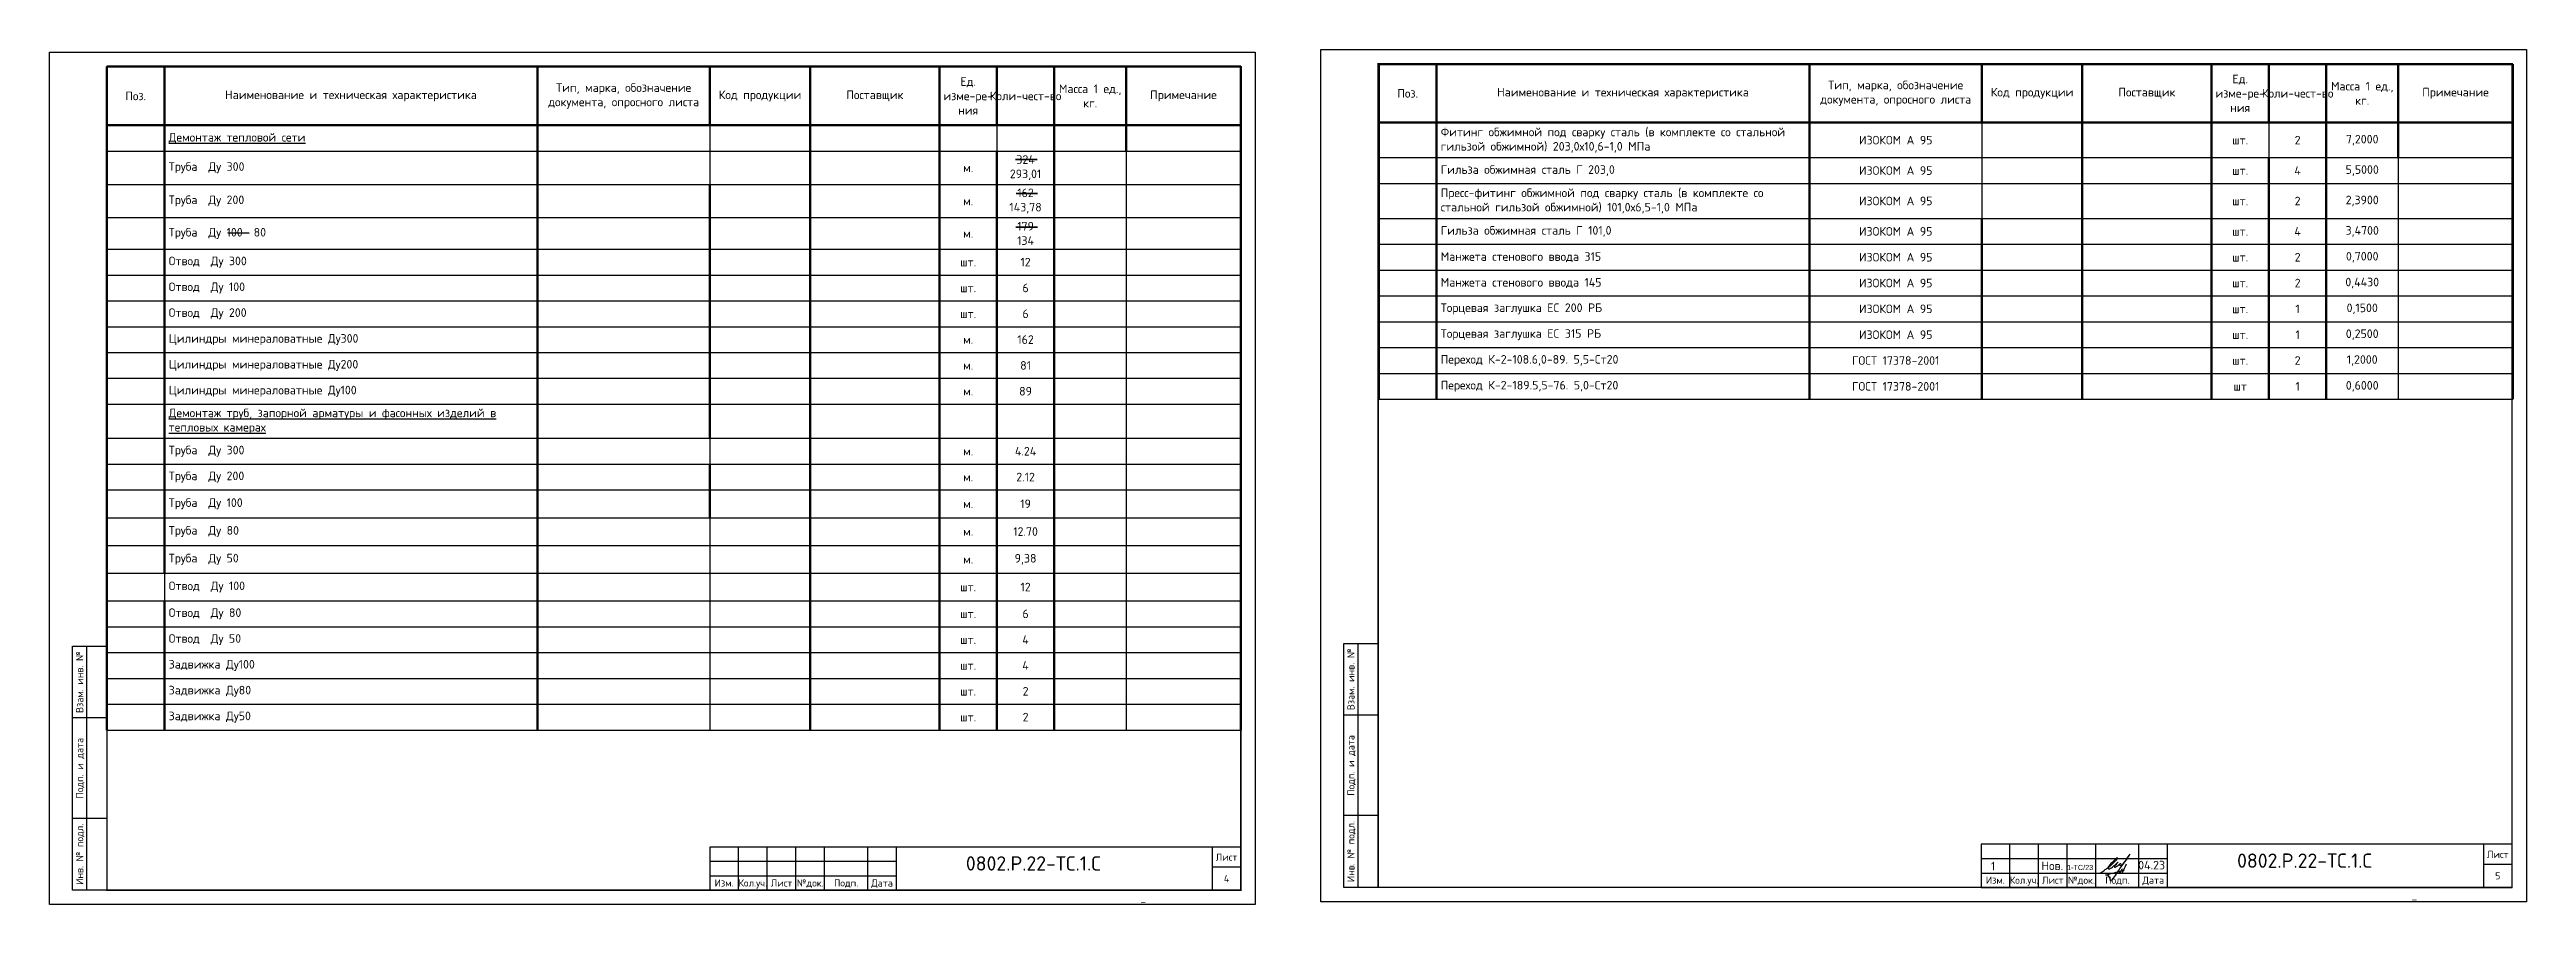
# Model space of a CAD drawing. Header units: metres. Extents: x 1642 to 8476, y 831 to 5441.
# Drawn here: x 7166 to 8029, y 1176 to 1474 of the extents above; entities that cross this region are included whole.
import ezdxf
from ezdxf.enums import TextEntityAlignment as Align

# ---------------------------------------------------------------- set-up
doc = ezdxf.new("R2010")
doc.units = ezdxf.units.M
doc.layers.add('Размерный', color=4, linetype='Continuous', lineweight=30)
doc.layers.add('Таблица', color=3, linetype='Continuous', lineweight=30)
doc.layers.add('рамка', color=7, linetype='Continuous')
doc.styles.add('-ISOCPEUR-', font='isocpeur.ttf')
doc.styles.get("Standard").update_dxf_attribs({"font": 'arial.ttf'})

msp = doc.modelspace()

# ---------------------------------------------------------------- texts
at = {"style": '-ISOCPEUR-'}
for s, p in [('Взам. инв. №', (7176.974, 1253.194)), ('Взам. инв. №', (7619.804, 1254.159)), ('Подп. и дата', (7619.804, 1224.159)), ('Подп. и дата', (7176.974, 1223.194)), ('Инв. № подл.', (7176.974, 1193.194)), ('Инв. № подл.', (7619.804, 1194.159))]:
    msp.add_text(s, height=2.5, rotation=90, dxfattribs=at).set_placement(p, align=Align.MIDDLE_CENTER)
for s, p in [('Лист', (7576.474, 1192.194)), ('Лист', (8019.304, 1193.159)), ('Изм.', (7401.474, 1183.194)), ('Кол.уч.', (7411.474, 1183.194)), ('Лист', (7421.474, 1183.194)), ('№док.', (7431.474, 1183.194)), ('Подп.', (7443.974, 1183.194)), ('Дата', (7456.474, 1183.194)), ('Изм.', (7844.304, 1184.159)), ('Кол.уч.', (7854.304, 1184.159)), ('Лист', (7864.304, 1184.159)), ('№док.', (7874.304, 1184.159)), ('Подп.', (7886.804, 1184.159)), ('Дата', (7899.304, 1184.159))]:
    msp.add_text(s, height=2.5, dxfattribs=at).set_placement(p, align=Align.MIDDLE_CENTER)
at = {"char_height": 5, "width": 38.55785, "attachment_point": 1, "style": '-ISOCPEUR-'}
for insert in [(7485.671, 1192.502), (7928.501, 1193.467)]:
    msp.add_mtext('0802.Р.22-ТС.1.С', dxfattribs=dict(at, insert=insert))
at = {"style": '-ISOCPEUR-'}
for tag, p in [('4', (7576.474, 1184.694)), ('5', (8019.304, 1185.659))]:
    msp.add_attdef(tag, text='*', height=2.5, dxfattribs=at).set_placement(p, align=Align.MIDDLE_CENTER)
at = {"style": '-ISOCPEUR-', "flags": 8}
for p in [(7547.446, 1177.949), (7990.276, 1178.914)]:
    msp.add_attdef('_', text='Формат', height=3, dxfattribs=at).set_placement(p, align=Align.MIDDLE_CENTER)
at = {"layer": 'Размерный', "color": 0, "style": '-ISOCPEUR-'}
for s, p in [('04.23', (7894.054, 1187.912)), ('1', (7842.762, 1187.564)), ('Нов.', (7860.36, 1187.691))]:
    msp.add_text(s, height=3, dxfattribs=at).set_placement(p)
at = {"layer": 'Размерный', "color": 0}
msp.add_text('1-ТС/23', height=1.8, dxfattribs=at).set_placement((7869.293, 1187.691))

# ---------------------------------------------------------------- blocks, each defined once
blk = doc.blocks.new('*T290')
at = {"layer": 'Таблица', "color": 7, "lineweight": 50, "transparency": 16777216}
for p, q in [((0, 0), (395, 0)), ((0, 0), (0, -20.43)), ((20, 0), (20, -20.43)), ((150, 0), (150, -20.43)), ((210, 0), (210, -20.43)), ((245, 0), (245, -20.43)), ((290, 0), (290, -20.43)), ((310, 0), (310, -20.43)), ((330, 0), (330, -20.43)), ((355, 0), (355, -20.43)), ((395, 0), (395, -20.43))]:
    blk.add_line(p, q, dxfattribs=at)
at = {"layer": 'Таблица', "color": 0, "lineweight": 50, "transparency": 16777216}
for p, q in [((0, -20.43), (150, -20.43)), ((0, -20.43), (0, -231.2)), ((20, -20.43), (20, -176.53)), ((210, -20.43), (395, -20.43)), ((245, -20.43), (245, -231.2)), ((290, -20.43), (290, -29.43)), ((330, -20.43), (330, -29.43)), ((355, -20.43), (355, -29.43)), ((395, -20.43), (395, -231.2)), ((210, -41.03), (210, -129.53)), ((210, -138.53), (210, -157.2)), ((20, -186.2), (20, -231.2))]:
    blk.add_line(p, q, dxfattribs=at)
at = {"layer": 'Таблица', "color": 0, "linetype": 'ByBlock', "lineweight": 50, "transparency": 16777216}
for p, q in [((150, -20.43), (210, -20.43)), ((150, -20.43), (150, -231.2)), ((290, -29.43), (290, -231.2)), ((310, -29.43), (310, -231.2)), ((330, -29.43), (330, -231.2))]:
    blk.add_line(p, q, dxfattribs=at)
at = {"layer": 'Таблица', "color": 0, "linetype": 'ByBlock', "lineweight": -2, "transparency": 16777216}
for p, q in [((210, -20.43), (210, -41.03)), ((310, -20.43), (310, -29.43)), ((355, -29.43), (355, -231.2)), ((210, -129.53), (210, -138.53)), ((210, -157.2), (210, -231.2)), ((20, -176.53), (20, -186.2))]:
    blk.add_line(p, q, dxfattribs=at)
at = {"layer": 'Таблица', "color": 0, "lineweight": 25, "transparency": 16777216}
for p, q in [((0, -29.43), (20, -29.43)), ((210, -29.43), (290, -29.43)), ((310, -29.43), (395, -29.43)), ((0, -41.03), (20, -41.03)), ((210, -41.03), (245, -41.03)), ((355, -41.03), (395, -41.03)), ((0, -52.63), (20, -52.63)), ((210, -52.63), (245, -52.63)), ((355, -52.63), (395, -52.63)), ((0, -63.63), (20, -63.63)), ((210, -63.63), (245, -63.63)), ((355, -63.63), (395, -63.63)), ((0, -72.63), (20, -72.63)), ((210, -72.63), (245, -72.63)), ((355, -72.63), (395, -72.63)), ((0, -81.63), (20, -81.63)), ((210, -81.63), (245, -81.63)), ((355, -81.63), (395, -81.63)), ((0, -90.63), (20, -90.63)), ((210, -90.63), (245, -90.63)), ((355, -90.63), (395, -90.63)), ((0, -99.63), (20, -99.63)), ((210, -99.63), (245, -99.63)), ((355, -99.63), (395, -99.63)), ((0, -108.63), (20, -108.63)), ((210, -108.63), (245, -108.63)), ((355, -108.63), (395, -108.63)), ((0, -117.63), (20, -117.63)), ((210, -117.63), (245, -117.63)), ((355, -117.63), (395, -117.63)), ((0, -129.53), (20, -129.53)), ((210, -129.53), (245, -129.53)), ((355, -129.53), (395, -129.53)), ((0, -138.53), (20, -138.53)), ((210, -138.53), (245, -138.53)), ((355, -138.53), (395, -138.53)), ((0, -147.53), (20, -147.53)), ((210, -147.53), (245, -147.53)), ((355, -147.53), (395, -147.53)), ((0, -157.2), (20, -157.2)), ((210, -157.2), (245, -157.2)), ((355, -157.2), (395, -157.2)), ((0, -166.86), (20, -166.86)), ((210, -166.86), (245, -166.86)), ((355, -166.86), (395, -166.86)), ((0, -176.53), (20, -176.53)), ((210, -176.53), (245, -176.53)), ((355, -176.53), (395, -176.53)), ((0, -186.2), (20, -186.2)), ((210, -186.2), (245, -186.2)), ((355, -186.2), (395, -186.2)), ((0, -195.2), (20, -195.2)), ((210, -195.2), (245, -195.2)), ((355, -195.2), (395, -195.2)), ((0, -204.2), (20, -204.2)), ((210, -204.2), (245, -204.2)), ((355, -204.2), (395, -204.2)), ((0, -213.2), (20, -213.2)), ((210, -213.2), (245, -213.2)), ((355, -213.2), (395, -213.2)), ((0, -222.2), (20, -222.2)), ((210, -222.2), (245, -222.2)), ((355, -222.2), (395, -222.2)), ((0, -231.2), (20, -231.2)), ((210, -231.2), (245, -231.2)), ((355, -231.2), (395, -231.2))]:
    blk.add_line(p, q, dxfattribs=at)
at = {"layer": 'Таблица', "color": 0, "linetype": 'ByBlock', "lineweight": 25, "transparency": 16777216}
for p, q in [((20, -29.43), (210, -29.43)), ((290, -29.43), (310, -29.43)), ((20, -41.03), (210, -41.03)), ((245, -41.03), (355, -41.03)), ((20, -52.63), (210, -52.63)), ((245, -52.63), (355, -52.63)), ((20, -63.63), (210, -63.63)), ((245, -63.63), (355, -63.63)), ((20, -72.63), (210, -72.63)), ((245, -72.63), (355, -72.63)), ((20, -81.63), (210, -81.63)), ((245, -81.63), (355, -81.63)), ((20, -90.63), (210, -90.63)), ((245, -90.63), (355, -90.63)), ((20, -99.63), (210, -99.63)), ((245, -99.63), (355, -99.63)), ((20, -108.63), (210, -108.63)), ((245, -108.63), (355, -108.63)), ((20, -117.63), (210, -117.63)), ((245, -117.63), (355, -117.63)), ((20, -129.53), (210, -129.53)), ((245, -129.53), (355, -129.53)), ((20, -138.53), (210, -138.53)), ((245, -138.53), (355, -138.53)), ((20, -147.53), (210, -147.53)), ((245, -147.53), (355, -147.53)), ((20, -157.2), (210, -157.2)), ((245, -157.2), (355, -157.2)), ((20, -166.86), (210, -166.86)), ((245, -166.86), (355, -166.86)), ((20, -176.53), (210, -176.53)), ((245, -176.53), (355, -176.53)), ((20, -186.2), (210, -186.2)), ((245, -186.2), (355, -186.2)), ((20, -195.2), (210, -195.2)), ((245, -195.2), (355, -195.2)), ((20, -204.2), (210, -204.2)), ((245, -204.2), (355, -204.2)), ((20, -213.2), (210, -213.2)), ((245, -213.2), (355, -213.2)), ((20, -222.2), (210, -222.2)), ((245, -222.2), (355, -222.2)), ((20, -231.2), (210, -231.2)), ((245, -231.2), (355, -231.2))]:
    blk.add_line(p, q, dxfattribs=at)
at = {"layer": 'Таблица', "color": 7, "transparency": 16777216, "char_height": 3, "attachment_point": 5, "style": '-ISOCPEUR-'}
for s, insert, width in [('Наименование и техническая характеристика', (85, -10.22), 127), ('Тип, марка, обозначение документа, опросного листа', (180, -10.22), 57), ('Код продукции', (227.5, -10.22), 32), ('Поставщик', (267.5, -10.22), 42), ('Ед. изме-ре- ния', (300, -10.22), 17), ('Масса 1 ед., кг.', (342.5, -10.22), 22), ('Примечание', (375, -10.22), 37), ('Поз.', (10, -10.22), 17), ('Коли-чест-во', (320, -10.22), 17)]:
    blk.add_mtext(s, dxfattribs=dict(at, insert=insert, width=width))
at = {"layer": 'Таблица', "color": 0, "transparency": 16777216, "char_height": 3, "style": '-ISOCPEUR-'}
for s, insert, width, attachment_point in [('{\\LДемонтаж тепловой сети }', (21.5, -24.93), 127, 4), ('\\A1;Труба  Ду 300', (21.5, -35.23), 127, 4), ('324\\P293,01', (320, -35.23), 17, 5), ('м.', (300, -35.23), 17, 5), ('162\\P143,78', (320, -46.83), 17, 5), ('\\A1;Труба  Ду 200', (21.5, -46.83), 127, 4), ('м.', (300, -46.83), 17, 5), ('\\A1;Труба  Ду 100  80', (21.5, -58.13), 127, 4), ('м.', (300, -58.13), 17, 5), ('179\\P134', (320, -58.13), 17, 5), ('\\A1;Отвод  Ду 300', (21.5, -68.13), 127, 4), ('шт.', (300, -68.13), 17, 5), ('12', (320, -68.13), 17, 5), ('\\A1;Отвод  Ду 100', (21.5, -77.13), 127, 4), ('шт.', (300, -77.13), 17, 5), ('6', (320, -77.13), 17, 5), ('\\A1;Отвод  Ду 200', (21.5, -86.13), 127, 4), ('шт.', (300, -86.13), 17, 5), ('6', (320, -86.13), 17, 5), ('Цилиндры минераловатные Ду300', (21.5, -95.13), 127, 4), ('м.', (300, -95.13), 17, 5), ('162', (320, -95.13), 17, 5), ('Цилиндры минераловатные Ду200', (21.5, -104.13), 127, 4), ('м.', (300, -104.13), 17, 5), ('81', (320, -104.13), 17, 5), ('Цилиндры минераловатные Ду100', (21.5, -113.13), 127, 4), ('89', (320, -113.13), 17, 5), ('{\\LДемонтаж труб, запорной арматуры и фасонных изделий в тепловых камерах}', (21.5, -123.58), 127, 4), ('м.', (300, -113.13), 17, 5), ('\\A1;Труба  Ду 300', (21.5, -134.03), 127, 4), ('м.', (300, -134.03), 17, 5), ('4.24', (320, -134.03), 17, 5), ('\\A1;Труба  Ду 200', (21.5, -143.03), 127, 4), ('м.', (300, -143.03), 17, 5), ('2.12', (320, -143.03), 17, 5), ('\\A1;Труба  Ду 100', (21.5, -152.36), 127, 4), ('м.', (300, -152.36), 17, 5), ('19', (320, -152.36), 17, 5), ('\\A1;Труба  Ду 80', (21.5, -162.03), 127, 4), ('м.', (300, -162.03), 17, 5), ('12.70', (320, -162.03), 17, 5), ('\\A1;Труба  Ду 50', (21.5, -171.7), 127, 4), ('м.', (300, -171.7), 17, 5), ('9,38', (320, -171.7), 17, 5), ('\\A1;Отвод  Ду 100', (21.5, -181.36), 127, 4), ('шт.', (300, -181.36), 17, 5), ('12', (320, -181.36), 17, 5), ('\\A1;Отвод  Ду 80', (21.5, -190.7), 127, 4), ('6', (320, -190.7), 17, 5), ('\\A1;Отвод  Ду 50', (21.5, -199.7), 127, 4), ('шт.', (300, -190.7), 17, 5), ('4', (320, -199.7), 17, 5), ('Задвижка Ду100', (21.5, -208.7), 127, 4), ('шт.', (300, -199.7), 17, 5), ('шт.', (300, -208.7), 17, 5), ('4', (320, -208.7), 17, 5), ('Задвижка Ду80', (21.5, -217.7), 127, 4), ('шт.', (300, -217.7), 17, 5), ('2', (320, -217.7), 17, 5), ('Задвижка Ду50', (21.5, -226.7), 127, 4), ('шт.', (300, -226.7), 17, 5), ('2', (320, -226.7), 17, 5)]:
    blk.add_mtext(s, dxfattribs=dict(at, insert=insert, width=width, attachment_point=attachment_point))
blk = doc.blocks.new('подпись')
at = {"lineweight": 30}
for points in [[(-0.82, -1.23), (-0.21, -0.8), (0.43, -0.36), (0.86, -0.08), (1.32, 0.25), (2, 0.77), (2.8, 1.4), (3.27, 1.83), (3.84, 2.36), (4.46, 3.07), (5.01, 3.73), (5.08, 3.95), (5.01, 4.03), (4.91, 4), (4.76, 3.88), (4.33, 3.49), (3.4, 2.58), (2.34, 1.43), (1.83, 0.48), (1.87, 0.23), (1.99, 0.16), (2.17, 0.16), (2.41, 0.25), (3.02, 0.6), (3.71, 1.09), (4.34, 1.62), (5.32, 2.55), (4.75, 1.98), (4.27, 1.36), (4.08, 1.05), (4.07, 0.85), (4.11, 0.78), (4.25, 0.78), (4.42, 0.84), (4.78, 1.05), (5.16, 1.3), (5.47, 1.51), (5.72, 1.73), (6.05, 1.99), (6.23, 2.18), (5.94, 1.88), (5.8, 1.63), (5.8, 1.5), (5.89, 1.44), (6.13, 1.46), (6.57, 1.6), (6.9, 1.79), (7.5, 2.39), (8.04, 3.08), (8.61, 3.92), (9.15, 4.76), (9.43, 5.33), (8, 3.26), (6.29, 0.88), (3.58, -3.07), (3.05, -3.8), (2.85, -4.05), (2.49, -2.98), (2.12, -2.39), (1.3, -1.96), (1.02, -2.03), (2.91, -1.44), (4.7, -0.96), (7.51, -0.15)], [(6.86, 0.23), (5.67, -1.43)], [(8.19, 1.85), (6.68, -1.27)]]:
    blk.add_spline(points, degree=3, dxfattribs=at)
blk = doc.blocks.new('Подпись Леха')
at = {"layer": 'рамка'}
blk.add_blockref('подпись', (2.7, 0.11), dxfattribs=at)
blk = doc.blocks.new('*T312')
at = {"layer": 'Таблица', "color": 7, "lineweight": 50, "transparency": 16777216}
for p, q in [((0, 0), (395, 0)), ((0, 0), (0, -20.43)), ((20, 0), (20, -20.43)), ((150, 0), (150, -20.43)), ((210, 0), (210, -20.43)), ((245, 0), (245, -20.43)), ((290, 0), (290, -20.43)), ((310, 0), (310, -20.43)), ((330, 0), (330, -20.43)), ((355, 0), (355, -20.43)), ((395, 0), (395, -20.43))]:
    blk.add_line(p, q, dxfattribs=at)
at = {"layer": 'Таблица', "color": 0, "lineweight": 50, "transparency": 16777216}
for p, q in [((0, -20.43), (150, -20.43)), ((0, -20.43), (0, -116.83)), ((20, -20.43), (20, -116.83)), ((210, -20.43), (395, -20.43)), ((245, -20.43), (245, -116.83)), ((290, -20.43), (290, -32.63)), ((330, -20.43), (330, -32.63)), ((355, -20.43), (355, -32.63)), ((395, -20.43), (395, -116.83)), ((210, -53.83), (210, -116.83))]:
    blk.add_line(p, q, dxfattribs=at)
at = {"layer": 'Таблица', "color": 0, "linetype": 'ByBlock', "lineweight": 50, "transparency": 16777216}
for p, q in [((150, -20.43), (210, -20.43)), ((150, -20.43), (150, -116.83)), ((290, -32.63), (290, -116.83)), ((310, -32.63), (310, -116.83)), ((330, -32.63), (330, -116.83))]:
    blk.add_line(p, q, dxfattribs=at)
at = {"layer": 'Таблица', "color": 0, "linetype": 'ByBlock', "lineweight": -2, "transparency": 16777216}
for p, q in [((210, -20.43), (210, -53.83)), ((310, -20.43), (310, -32.63)), ((355, -32.63), (355, -116.83)), ((245, -41.63), (290, -41.63)), ((310, -41.63), (355, -41.63))]:
    blk.add_line(p, q, dxfattribs=at)
at = {"layer": 'Таблица', "color": 0, "lineweight": 25, "transparency": 16777216}
for p, q in [((0, -32.63), (20, -32.63)), ((210, -32.63), (290, -32.63)), ((310, -32.63), (395, -32.63)), ((0, -41.63), (20, -41.63)), ((210, -41.63), (245, -41.63)), ((355, -41.63), (395, -41.63)), ((0, -53.83), (20, -53.83)), ((210, -53.83), (245, -53.83)), ((355, -53.83), (395, -53.83)), ((0, -62.83), (20, -62.83)), ((210, -62.83), (245, -62.83)), ((355, -62.83), (395, -62.83)), ((0, -71.83), (20, -71.83)), ((210, -71.83), (245, -71.83)), ((355, -71.83), (395, -71.83)), ((0, -80.83), (20, -80.83)), ((210, -80.83), (245, -80.83)), ((355, -80.83), (395, -80.83)), ((0, -89.83), (20, -89.83)), ((210, -89.83), (245, -89.83)), ((355, -89.83), (395, -89.83)), ((0, -98.83), (20, -98.83)), ((210, -98.83), (245, -98.83)), ((355, -98.83), (395, -98.83)), ((0, -107.83), (20, -107.83)), ((210, -107.83), (245, -107.83)), ((355, -107.83), (395, -107.83)), ((0, -116.83), (20, -116.83)), ((210, -116.83), (245, -116.83)), ((355, -116.83), (395, -116.83))]:
    blk.add_line(p, q, dxfattribs=at)
at = {"layer": 'Таблица', "color": 0, "linetype": 'ByBlock', "lineweight": 25, "transparency": 16777216}
for p, q in [((20, -32.63), (210, -32.63)), ((290, -32.63), (310, -32.63)), ((20, -41.63), (210, -41.63)), ((290, -41.63), (310, -41.63)), ((20, -53.83), (210, -53.83)), ((245, -53.83), (355, -53.83)), ((20, -62.83), (210, -62.83)), ((245, -62.83), (355, -62.83)), ((20, -71.83), (210, -71.83)), ((245, -71.83), (355, -71.83)), ((20, -80.83), (210, -80.83)), ((245, -80.83), (355, -80.83)), ((20, -89.83), (210, -89.83)), ((245, -89.83), (355, -89.83)), ((20, -98.83), (210, -98.83)), ((245, -98.83), (355, -98.83)), ((20, -107.83), (210, -107.83)), ((245, -107.83), (355, -107.83)), ((20, -116.83), (210, -116.83)), ((245, -116.83), (355, -116.83))]:
    blk.add_line(p, q, dxfattribs=at)
at = {"layer": 'Таблица', "color": 7, "transparency": 16777216, "char_height": 3, "attachment_point": 5, "style": '-ISOCPEUR-'}
for s, insert, width in [('Наименование и техническая характеристика', (85, -10.22), 127), ('Тип, марка, обозначение документа, опросного листа', (180, -10.22), 57), ('Код продукции', (227.5, -10.22), 32), ('Поставщик', (267.5, -10.22), 42), ('Ед. изме-ре- ния', (300, -10.22), 17), ('Масса 1 ед., кг.', (342.5, -10.22), 22), ('Примечание', (375, -10.22), 37), ('Поз.', (10, -10.22), 17), ('Коли-чест-во', (320, -10.22), 17)]:
    blk.add_mtext(s, dxfattribs=dict(at, insert=insert, width=width))
at = {"layer": 'Таблица', "color": 0, "transparency": 16777216, "char_height": 3, "style": '-ISOCPEUR-'}
for s, insert, width, attachment_point in [('Фитинг обжимной под сварку сталь (в комплекте со стальной гильзой обжимной) 203,0х10,6-1,0 МПа ', (21.5, -26.53), 127, 4), ('ИЗОКОМ А 95', (180, -26.53), 57, 5), ('2', (320, -26.53), 17, 5), ('7,2000', (342.5, -26.53), 22, 5), ('шт.', (300, -26.53), 17, 5), ('Пресс-фитинг обжимной под сварку сталь (в комплекте со стальной гильзой обжимной) 101,0х6,5-1,0 МПа ', (21.5, -47.73), 127, 4), ('Гильза обжимная сталь Г 203,0 ', (21.5, -37.13), 127, 4), ('ИЗОКОМ А 95', (180, -37.13), 57, 5), ('шт.', (300, -37.13), 17, 5), ('4', (320, -37.13), 17, 5), ('5,5000', (342.5, -37.13), 22, 5), ('ИЗОКОМ А 95', (180, -47.73), 57, 5), ('шт.', (300, -47.73), 17, 5), ('2', (320, -47.73), 17, 5), ('2,3900', (342.5, -47.73), 22, 5), ('Гильза обжимная сталь Г 101,0', (21.5, -58.33), 127, 4), ('ИЗОКОМ А 95', (180, -58.33), 57, 5), ('шт.', (300, -58.33), 17, 5), ('4', (320, -58.33), 17, 5), ('3,4700', (342.5, -58.33), 22, 5), ('Манжета стенового ввода 315 ', (21.5, -67.33), 127, 4), ('ИЗОКОМ А 95', (180, -67.33), 57, 5), ('шт.', (300, -67.33), 17, 5), ('2', (320, -67.33), 17, 5), ('0,7000', (342.5, -67.33), 22, 5), ('Манжета стенового ввода 145 ', (21.5, -76.33), 127, 4), ('ИЗОКОМ А 95', (180, -76.33), 57, 5), ('шт.', (300, -76.33), 17, 5), ('2', (320, -76.33), 17, 5), ('0,4430', (342.5, -76.33), 22, 5), ('Торцевая заглушка ЕС 200 РБ ', (21.5, -85.33), 127, 4), ('ИЗОКОМ А 95', (180, -85.33), 57, 5), ('шт.', (300, -85.33), 17, 5), ('1', (320, -85.33), 17, 5), ('0,1500', (342.5, -85.33), 22, 5), ('Торцевая заглушка ЕС 315 РБ ', (21.5, -94.33), 127, 4), ('ИЗОКОМ А 95', (180, -94.33), 57, 5), ('шт.', (300, -94.33), 17, 5), ('1', (320, -94.33), 17, 5), ('0,2500', (342.5, -94.33), 22, 5), ('Переход К-2-108.6,0-89. 5,5-Ст20', (21.5, -103.33), 127, 4), ('ГОСТ 17378-2001', (180, -103.33), 57, 5), ('шт.', (300, -103.33), 17, 5), ('2', (320, -103.33), 17, 5), ('1,2000', (342.5, -103.33), 22, 5), ('Переход К-2-189.5,5-76. 5,0-Ст20', (21.5, -112.33), 127, 4), ('ГОСТ 17378-2001', (180, -112.33), 57, 5), ('шт', (300, -112.33), 17, 5), ('1', (320, -112.33), 17, 5), ('0,6000', (342.5, -112.33), 22, 5)]:
    blk.add_mtext(s, dxfattribs=dict(at, insert=insert, width=width, attachment_point=attachment_point))

# ---------------------------------------------------------------- linework, layer by layer
at = {"color": 18, "lineweight": 35, "true_color": 0x000000}
for p, q in [((7502.994, 1435.301), (7510.472, 1435.301)), ((7503.141, 1423.459), (7510.619, 1423.459)), ((7228.61, 1409.771), (7235.986, 1409.709)), ((7503.096, 1411.712), (7510.574, 1411.712))]:
    msp.add_line(p, q, dxfattribs=at)
for p, q in [((7179.474, 1180.694), (7179.474, 1265.694)), ((7622.304, 1181.659), (7622.304, 1266.659)), ((7186.474, 1240.694), (7174.474, 1240.694)), ((7629.304, 1241.659), (7617.304, 1241.659)), ((7186.474, 1205.694), (7174.474, 1205.694)), ((7629.304, 1206.659), (7617.304, 1206.659)), ((7406.474, 1180.694), (7406.474, 1195.694)), ((7416.474, 1180.694), (7416.474, 1195.694)), ((7426.474, 1180.694), (7426.474, 1195.694)), ((7436.474, 1180.694), (7436.474, 1195.694)), ((7451.474, 1180.694), (7451.474, 1195.694)), ((7461.474, 1180.694), (7461.474, 1195.694)), ((7571.474, 1195.694), (7571.474, 1180.694)), ((7904.304, 1191.659), (7839.304, 1191.659)), ((7849.304, 1181.659), (7849.304, 1196.659)), ((7859.304, 1181.659), (7859.304, 1196.659)), ((7869.304, 1181.659), (7869.304, 1196.659)), ((7879.304, 1181.659), (7879.304, 1196.659)), ((7894.304, 1181.659), (7894.304, 1196.659)), ((7904.304, 1181.659), (7904.304, 1196.659)), ((8014.304, 1196.659), (8014.304, 1181.659)), ((7461.474, 1190.694), (7396.474, 1190.694)), ((7396.474, 1185.694), (7461.474, 1185.694)), ((7581.474, 1188.694), (7571.474, 1188.694)), ((7839.304, 1186.659), (7904.304, 1186.659)), ((8024.304, 1189.659), (8014.304, 1189.659))]:
    msp.add_line(p, q)
for points in [[(7166.474, 1472.694), (7586.474, 1472.694), (7586.474, 1175.694), (7166.474, 1175.694)], [(7609.304, 1473.659), (8029.304, 1473.659), (8029.304, 1176.659), (7609.304, 1176.659)], [(7186.474, 1180.694), (7174.474, 1180.694), (7174.474, 1265.694), (7186.474, 1265.694)], [(7629.304, 1181.659), (7617.304, 1181.659), (7617.304, 1266.659), (7629.304, 1266.659)], [(7396.474, 1180.694), (7581.474, 1180.694), (7581.474, 1195.694), (7396.474, 1195.694)], [(7839.304, 1181.659), (8024.304, 1181.659), (8024.304, 1196.659), (7839.304, 1196.659)]]:
    msp.add_lwpolyline(points, close=True)
at = {"const_width": 0.5}
for points in [[(7186.474, 1467.694), (7581.474, 1467.694), (7581.474, 1180.694), (7186.474, 1180.694)], [(7629.304, 1468.659), (8024.304, 1468.659), (8024.304, 1181.659), (7629.304, 1181.659)]]:
    msp.add_lwpolyline(points, close=True, dxfattribs=at)

# ---------------------------------------------------------------- block references
for name, p in [('*T290', (7186.474, 1467.694)), ('*T312', (7629.586, 1468.602)), ('Подпись Леха', (7879.016, 1187.799))]:
    msp.add_blockref(name, p)

msp.set_redraw_order([(e.dxf.handle, doc.entitydb.next_handle()) for e in msp.query("TEXT MTEXT ATTDEF DIMENSION ARC_DIMENSION")])  # texts and dimensions are drawn at this point

doc.saveas('drawing.dxf')
